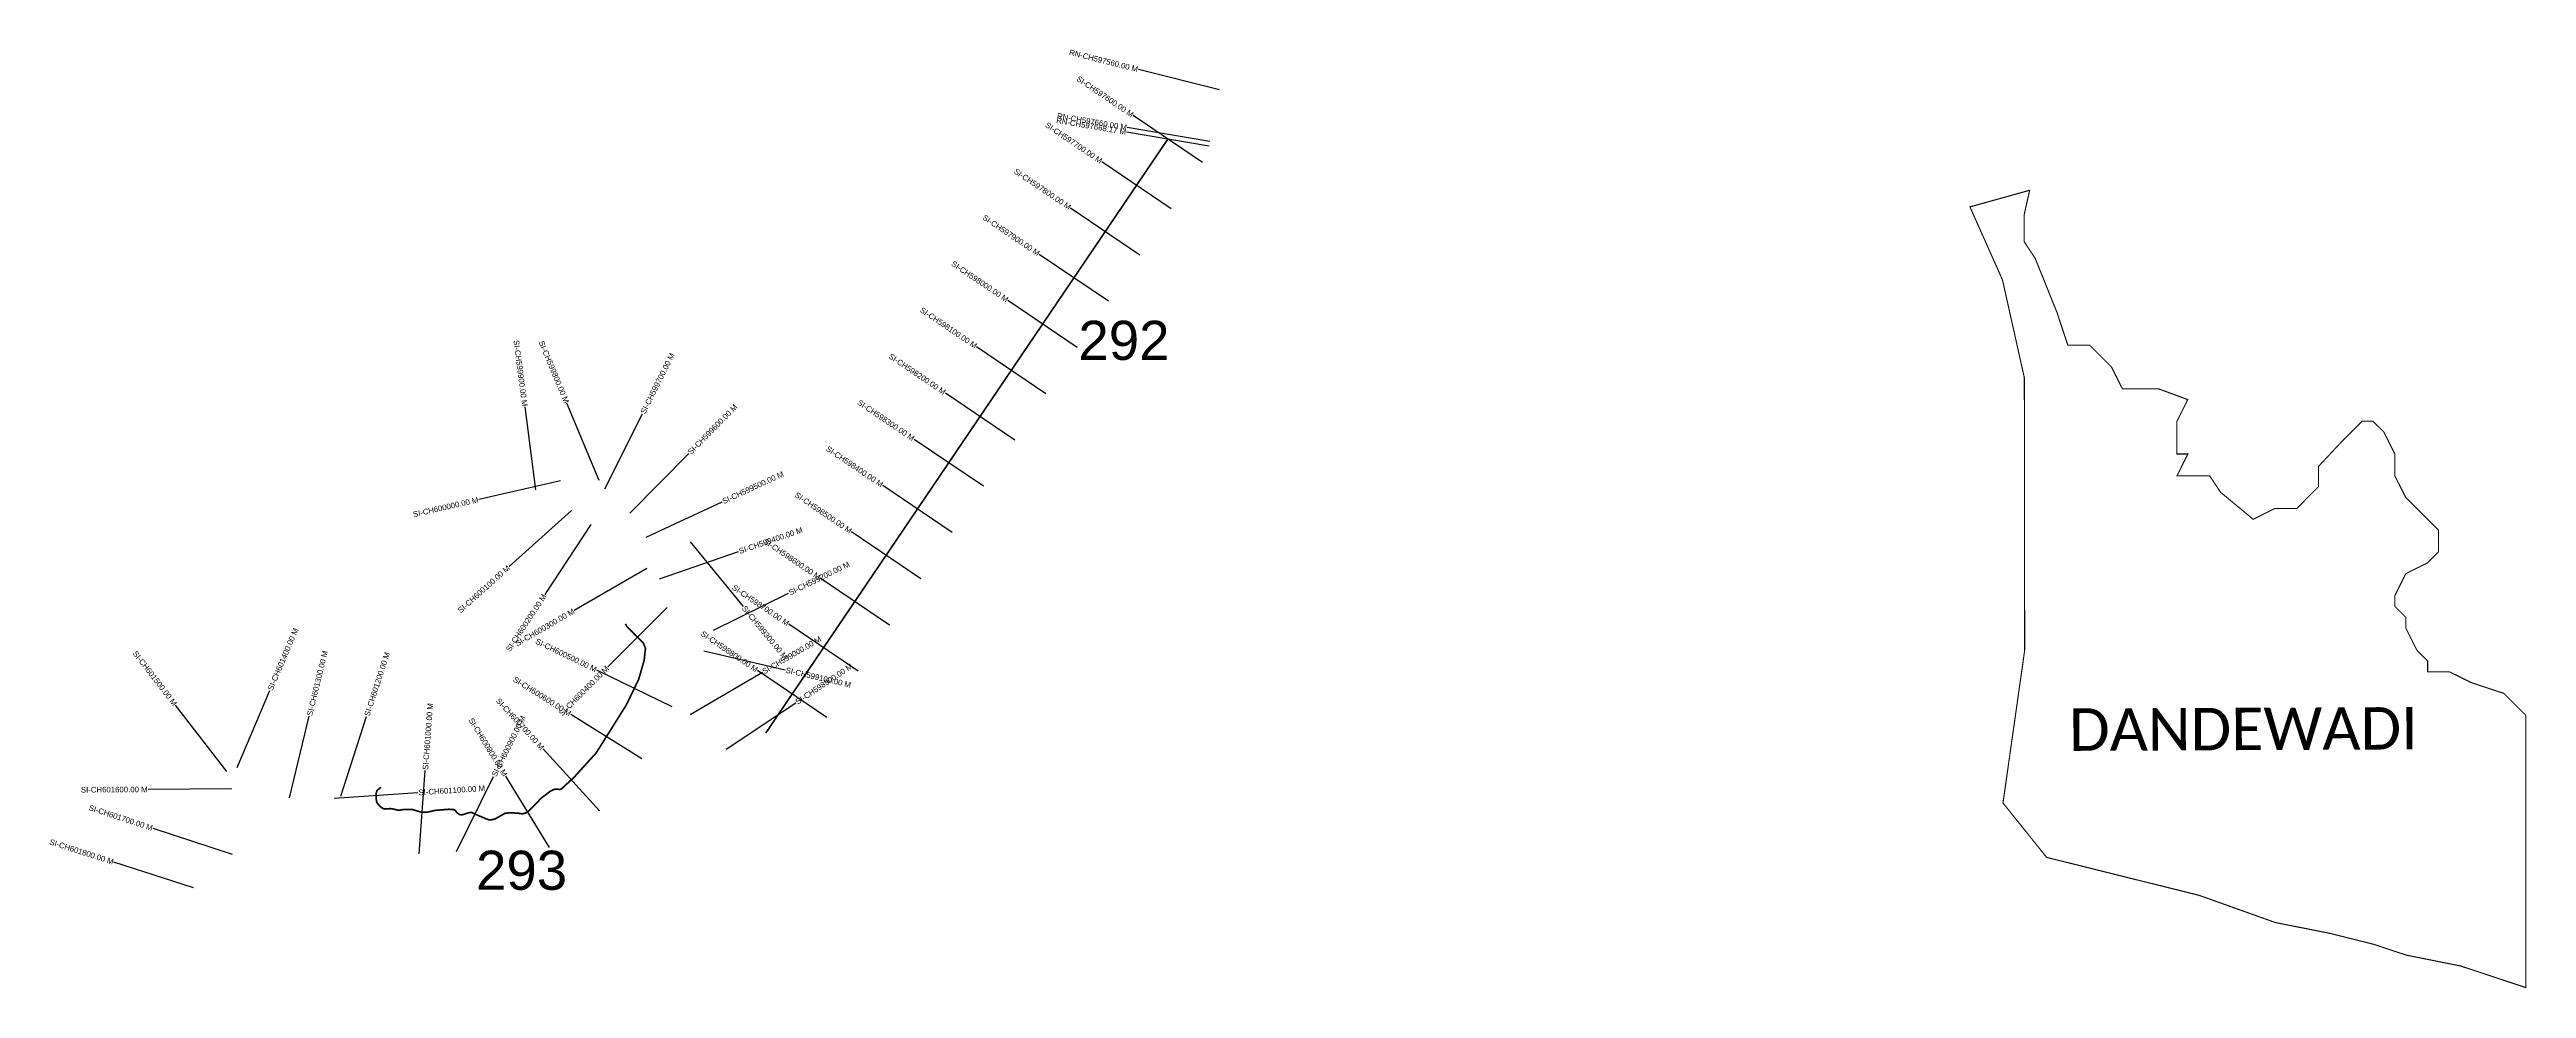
# Model space of a CAD drawing. Header units: metres. Extents: x 321152 to 325589, y 1830885 to 1832566.
import ezdxf
from ezdxf.enums import TextEntityAlignment as Align

# ---------------------------------------------------------------- set-up
doc = ezdxf.new("R2010")
doc.units = ezdxf.units.M
doc.header["$MEASUREMENT"] = 0
for name, color, linetype in [('CS', 134, 'Continuous'), ('CSMark', 6, 'Continuous'), ('NATURALLY PROTECTED', 3, 'Continuous'), ('VILLAGE NAME', 250, 'Continuous')]:
    doc.layers.add(name, color=color, linetype=linetype)
doc.styles.get("Standard").update_dxf_attribs({"font": 'arial.ttf'})

msp = doc.modelspace()

# ---------------------------------------------------------------- linework, layer by layer
at = {"color": 6, "const_width": 2}
msp.add_lwpolyline([(324591.9, 1832283.9), (324698.9, 1832313.6), (324689.1, 1832270.3), (324689.1, 1832221.5), (324708.6, 1832192.2), (324747.8, 1832094.8), (324767.3, 1832036.2), (324806.4, 1832036.2), (324845.4, 1831997.3), (324865, 1831958.3), (324929.4, 1831958.3), (324982, 1831938.9), (324962.6, 1831899.9), (324962.6, 1831841.4), (324982.1, 1831841.4), (324962.7, 1831802.3), (325021.2, 1831802.4), (325040.7, 1831773.1), (325099.3, 1831724.5), (325138.3, 1831744), (325177.3, 1831744), (325216.3, 1831783.1), (325216.3, 1831819.3), (325247.8, 1831853), (325259.9, 1831865.9), (325294.2, 1831900.2), (325313.7, 1831900.2), (325333.3, 1831880.8), (325352.8, 1831841.8), (325352.8, 1831802.7), (325372.4, 1831763.7), (325431, 1831705.2), (325431, 1831666.2), (325411.5, 1831646.7), (325372.5, 1831627.2), (325353.1, 1831588.1), (325353.1, 1831568.6), (325372.6, 1831549.1), (325372.6, 1831529.6), (325392.2, 1831490.6), (325411.7, 1831471.1), (325411.7, 1831451.6), (325450.7, 1831451.6), (325489.8, 1831432.2), (325548.3, 1831412.8), (325587.4, 1831373.8), (325587.7, 1830886.1), (325470.8, 1830924.9), (325373.2, 1830944.4), (325314.7, 1830963.8), (325236.6, 1830983.3), (325139.1, 1831002.6), (325002.5, 1831051.3), (324729.3, 1831119.3), (324651.1, 1831216.7), (324689.9, 1831489.9), (324689.5, 1831817.7), (324689.4, 1831977.6), (324650.2, 1832153.2), (324591.9, 1832283.9)], dxfattribs=at)
at = {"layer": 'CS'}
for p, q in [((323248.1, 1832493.2), (323102.6, 1832529.8)), ((323217.4, 1832363.2), (323093.2, 1832447.3)), ((323229.3, 1832392.8), (323081.4, 1832417.8)), ((323230.6, 1832400.8), (323082.7, 1832425.8)), ((323161.4, 1832280.4), (323037.2, 1832364.5)), ((323105.3, 1832197.6), (322981.1, 1832281.7)), ((323049.2, 1832114.8), (322925, 1832198.9)), ((322993.1, 1832032), (322868.9, 1832116.1)), ((322937, 1831949.2), (322812.8, 1832033.3)), ((322881, 1831866.4), (322756.8, 1831950.5)), ((322023.5, 1831777.1), (322004, 1831925.9)), ((322136.9, 1831793.8), (322079.1, 1831932.2)), ((322147.1, 1831779.3), (322214.2, 1831913.5)), ((322824.9, 1831783.6), (322700.7, 1831867.7)), ((322191.8, 1831735.5), (322297.1, 1831842.3)), ((322067.3, 1831793.5), (321921.1, 1831760)), ((322768.8, 1831700.8), (322644.6, 1831784.9)), ((322087, 1831740.4), (321975.4, 1831640.2)), ((322221, 1831692.5), (322357, 1831755.8)), ((322121.8, 1831715.5), (322039.4, 1831590.1)), ((322299.5, 1831684.4), (322394.9, 1831568.6)), ((322712.7, 1831618), (322588.5, 1831702.1)), ((322244.6, 1831618.1), (322386.5, 1831666.9)), ((322222.1, 1831636.5), (322092.2, 1831561.5)), ((322656.6, 1831535.2), (322532.5, 1831619.4)), ((322258.4, 1831566.5), (322152.4, 1831460.4)), ((322341.4, 1831526.2), (322476.1, 1831592.1)), ((322600.6, 1831452.4), (322476.4, 1831536.6)), ((322324, 1831489.2), (322470.1, 1831455.2)), ((321488.1, 1831280), (321546.7, 1831418)), ((322267.2, 1831389.1), (322132.3, 1831454.6)), ((322299.5, 1831374.9), (322429, 1831450.7)), ((322544.5, 1831369.6), (322420.3, 1831453.8)), ((321469.8, 1831272.9), (321378.2, 1831391.7)), ((322213.2, 1831295.5), (322086.2, 1831375.3)), ((322364, 1831313), (322488.9, 1831396.1)), ((321581.9, 1831226.2), (321617.5, 1831371.9)), ((321673.9, 1831228.9), (321720.2, 1831371.6)), ((322137.6, 1831202.8), (322036.2, 1831313.4)), ((321479, 1831241.9), (321329, 1831241.1)), ((321814.2, 1831125.5), (321825.3, 1831275.1)), ((321881.1, 1831129.6), (321947.7, 1831264.1)), ((322047.7, 1831136.8), (321969.5, 1831264.8)), ((321662.3, 1831225.5), (321812, 1831235.3)), ((321480.1, 1831124.2), (321337.7, 1831171.2)), ((321410.3, 1831064.7), (321267.5, 1831110.7))]:
    msp.add_line(p, q, dxfattribs=at)
at = {"layer": 'NATURALLY PROTECTED', "const_width": 3, "flags": 128}
for points in [[(323155.3, 1832405.3), (322435, 1831341.7)], [(322183.8, 1831537.3), (322186.8, 1831532), (322204.1, 1831514.8), (322215.9, 1831503), (322219.7, 1831493.2), (322217.2, 1831471.7), (322207.3, 1831437.5), (322185.4, 1831392.3), (322131.6, 1831306.6), (322091.4, 1831262.3), (322069.1, 1831241.8), (322066.4, 1831240.9), (322063.4, 1831241.2), (322059.6, 1831241.6), (322055.1, 1831240.8), (322048.9, 1831237.5), (322032.8, 1831225.2), (322022.2, 1831214), (322008.8, 1831200.9), (322004.7, 1831198.5), (321998.8, 1831197.3), (321991.4, 1831198.5), (321976.8, 1831199.1), (321968.2, 1831198.3), (321958.6, 1831192.8), (321950.7, 1831188.3), (321945.6, 1831186.9), (321939.7, 1831186.5), (321934.9, 1831188), (321927.7, 1831191.1), (321921.4, 1831193.8), (321915.4, 1831196.4), (321910.3, 1831198.9), (321908.7, 1831199.6), (321906.6, 1831199.9), (321901.6, 1831198.8), (321896.1, 1831196.8), (321890.6, 1831195.5), (321886.8, 1831195.9), (321884.7, 1831197.2), (321882, 1831199.5), (321878.7, 1831203.7), (321876.3, 1831205), (321867.2, 1831205.4), (321854.4, 1831204.4), (321843.4, 1831203.5), (321830.6, 1831200.6), (321823.8, 1831200), (321817.2, 1831200.5), (321809.6, 1831202.8), (321803.3, 1831204.8), (321797.1, 1831205.3), (321786.6, 1831205.2), (321780.3, 1831204), (321775.6, 1831203.9), (321769.4, 1831205.6), (321763, 1831206.6), (321756.6, 1831206.2), (321751.9, 1831205.9), (321747.2, 1831208.1), (321744.3, 1831210.7), (321739.6, 1831215.9), (321737.8, 1831220), (321737.3, 1831227.4), (321737, 1831232.9), (321738.8, 1831238.9), (321742, 1831241.6), (321746, 1831244.9)]]:
    msp.add_lwpolyline(points, dxfattribs=at)

# ---------------------------------------------------------------- texts
at = {"char_height": 70, "attachment_point": 1}
for s, insert in [('292', (322995.1, 1832080)), ('293', (321916.2, 1831131.3))]:
    msp.add_mtext_dynamic_manual_height_columns(s, width=95.172, gutter_width=1, heights=[0], dxfattribs=dict(at, insert=insert))
at = {"layer": 'CSMark'}
for s, rotation, p in [('RN-CH597560.00 M', 345.8655, (323101.7, 1832530.1)), ('SI-CH597600.00 M', 325.8903, (323092.4, 1832447.9)), ('RN-CH597668.17 M', 350.4091, (323080.4, 1832417.9)), ('RN-CH597660.00 M', 350.4091, (323081.8, 1832426)), ('SI-CH597700.00 M', 325.8903, (323036.3, 1832365.1)), ('SI-CH597800.00 M', 325.8903, (322980.2, 1832282.3)), ('SI-CH597900.00 M', 325.8903, (322924.2, 1832199.5)), ('SI-CH598000.00 M', 325.8903, (322868.1, 1832116.7)), ('SI-CH598100.00 M', 325.8903, (322812, 1832033.9)), ('SI-CH599900.00 M', 277.4886, (322003.8, 1831926.8)), ('SI-CH599800.00 M', 292.6454, (322078.8, 1831933.1)), ('SI-CH598200.00 M', 325.8903, (322755.9, 1831951.1)), ('SI-CH598300.00 M', 325.8903, (322699.9, 1831868.3)), ('SI-CH598400.00 M', 325.8903, (322643.8, 1831785.5)), ('SI-CH598500.00 M', 325.8903, (322587.7, 1831702.7)), ('SI-CH600000.00 M', 12.8856, (321920.1, 1831759.8)), ('SI-CH598600.00 M', 325.8903, (322531.6, 1831619.9)), ('SI-CH600100.00 M', 41.9254, (321974.6, 1831639.6)), ('SI-CH598700.00 M', 325.8903, (322475.5, 1831537.1)), ('SI-CH600200.00 M', 56.6789, (322038.9, 1831589.3)), ('SI-CH600300.00 M', 30.0244, (322091.3, 1831561)), ('SI-CH600500.00 M', 334.0902, (322131.4, 1831455)), ('SI-CH598800.00 M', 325.8903, (322419.5, 1831454.3)), ('SI-CH601500.00 M', 307.6392, (321377.6, 1831392.5)), ('SI-CH600400.00 M', 45.0165, (322151.7, 1831459.7)), ('SI-CH600600.00 M', 327.8662, (322085.3, 1831375.8)), ('SI-CH600700.00 M', 312.5264, (322035.5, 1831314.1)), ('SI-CH600800.00 M', 301.4489, (321968.9, 1831265.7)), ('SI-CH601600.00 M', 0.3077, (321328, 1831241)), ('SI-CH601700.00 M', 341.7194, (321336.7, 1831171.5)), ('SI-CH601800.00 M', 342.1693, (321266.6, 1831111))]:
    msp.add_text(s, height=10, rotation=rotation, dxfattribs=at).set_placement(p, align=Align.MIDDLE_RIGHT)
for s, rotation, p in [('SI-CH599700.00 M', 63.4507, (322214.6, 1831914.4)), ('SI-CH599600.00 M', 45.4, (322297.8, 1831843)), ('SI-CH599500.00 M', 24.9346, (322357.9, 1831756.2)), ('SI-CH599400.00 M', 18.9743, (322387.4, 1831667.2)), ('SI-CH599200.00 M', 26.069, (322477, 1831592.5)), ('SI-CH599300.00 M', 309.4533, (322395.5, 1831567.8)), ('SI-CH601400.00 M', 66.9898, (321547.1, 1831419)), ('SI-CH599000.00 M', 30.3172, (322429.9, 1831451.2)), ('SI-CH601300.00 M', 76.258, (321617.7, 1831372.9)), ('SI-CH601200.00 M', 72.0156, (321720.5, 1831372.6)), ('SI-CH598900.00 M', 33.642, (322489.7, 1831396.7)), ('SI-CH599100.00 M', 346.8998, (322471.1, 1831455)), ('SI-CH601000.00 M', 85.7312, (321825.4, 1831276.1)), ('SI-CH600900.00 M', 63.6567, (321948.1, 1831265)), ('SI-CH601100.00 M', 3.7555, (321813, 1831235.4))]:
    msp.add_text(s, height=10, rotation=rotation, dxfattribs=at).set_placement(p, align=Align.MIDDLE_LEFT)
at = {"layer": 'VILLAGE NAME', "insert": (324769.2, 1831385.9), "char_height": 75.932, "attachment_point": 1, "rotation": 0.2435}
msp.add_mtext_dynamic_manual_height_columns('{\\fCalibri|b0|i0|c0|p34;DANDEWADI}', width=754.547, gutter_width=379.7, heights=[0], dxfattribs=at)

doc.saveas('drawing.dxf')
